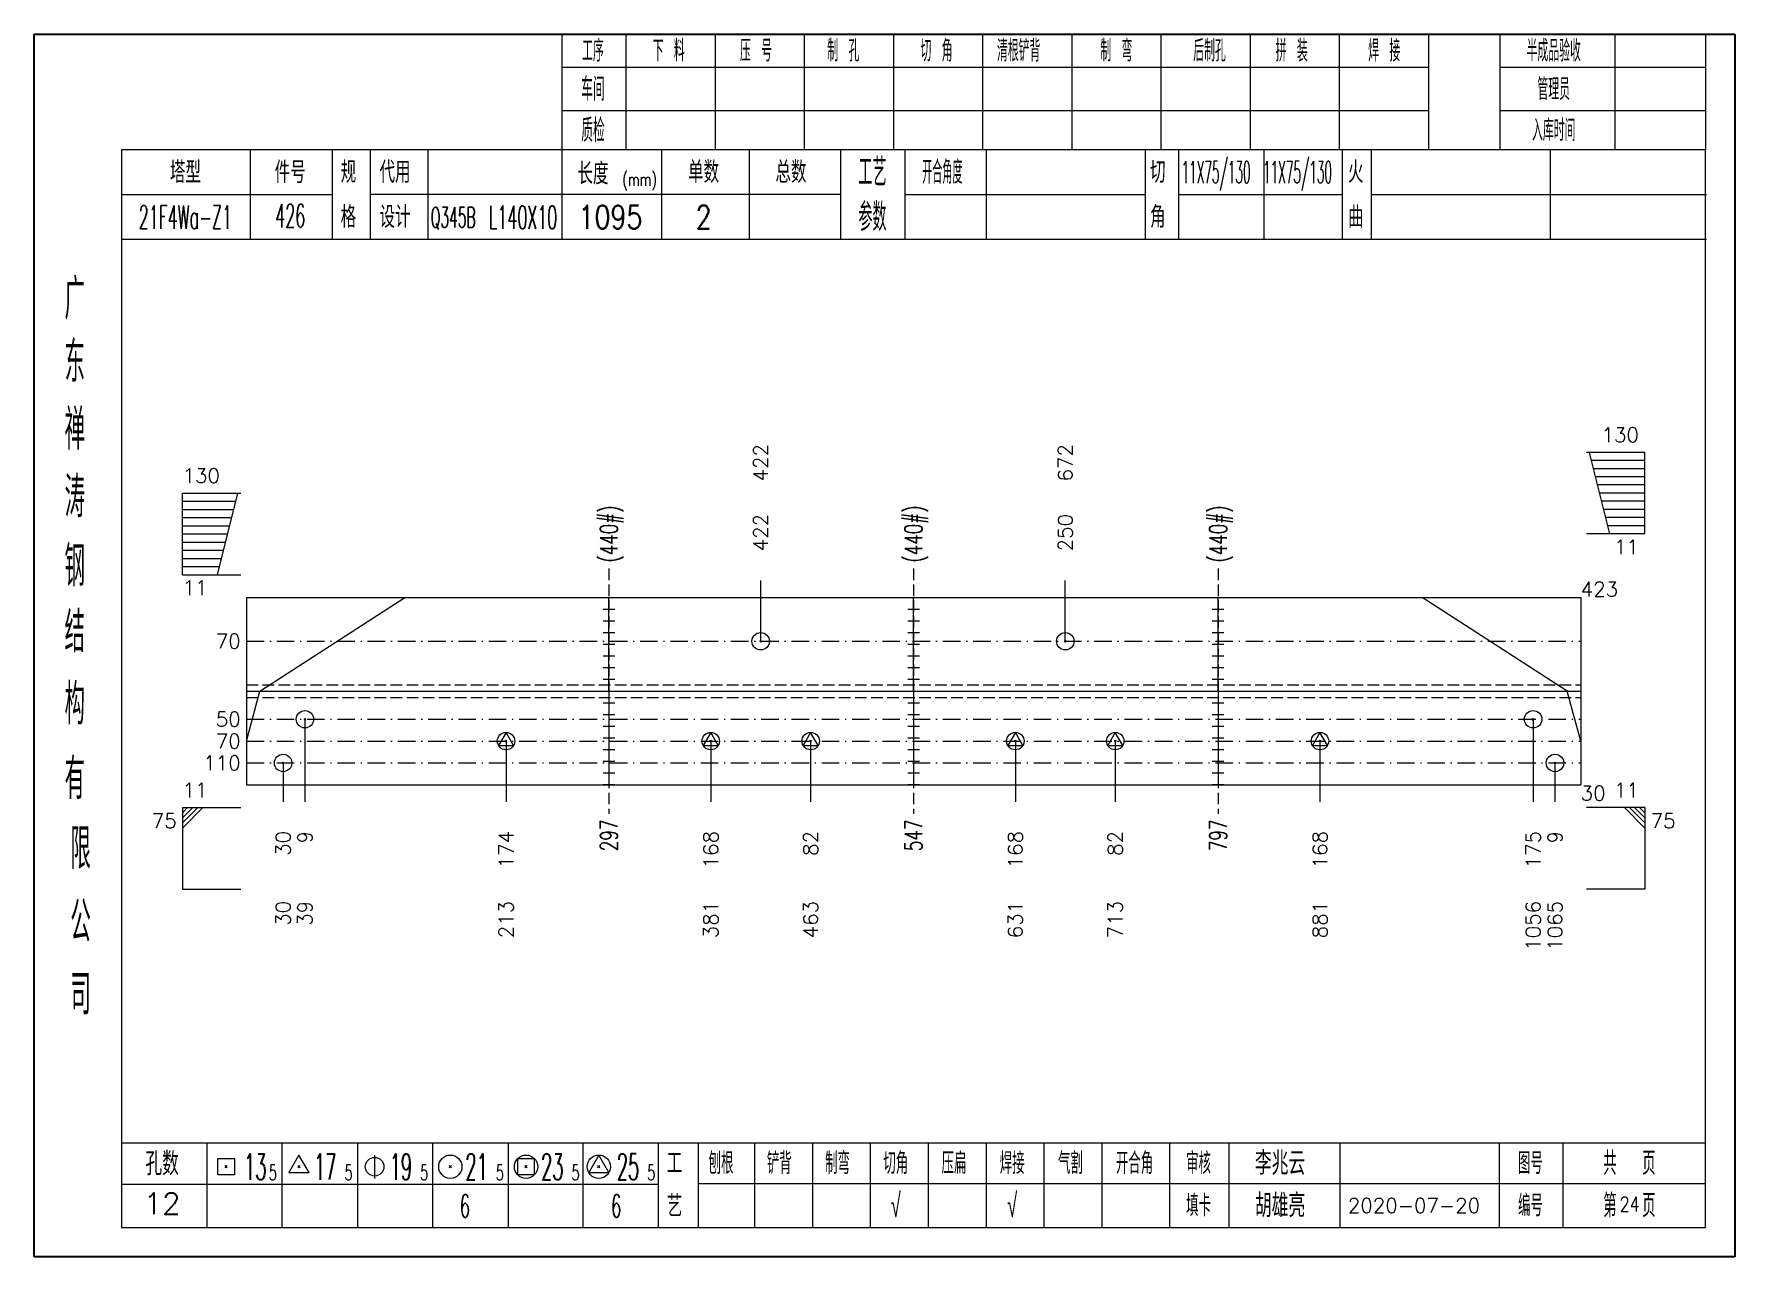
# Model space of a CAD drawing. Extents: x 1310 to 15542, y -76 to 8381.
# Drawn here: x 8695.4 to 8987.5, y 3663.8 to 3873.7 of the extents above; entities that cross this region are included whole.
import ezdxf
from ezdxf.enums import TextEntityAlignment as Align

# ---------------------------------------------------------------- set-up
doc = ezdxf.new("R2010")
doc.units = 0
doc.header["$MEASUREMENT"] = 0
doc.linetypes.add('一点画线', pattern=[5.2, 3, -1, 0.2, -1])
doc.linetypes.add('虚线', pattern=[2.75, 2, -0.75])
doc.layers.get('0').update_dxf_attribs({"linetype": 'CONTINUOUS', "lineweight": 25})
for name, color, linetype, lineweight in [('1', 7, 'CONTINUOUS', 25), ('2', 7, 'CONTINUOUS', 25), ('4', 7, 'CONTINUOUS', 25), ('5', 7, 'CONTINUOUS', 25)]:
    doc.layers.add(name, color=color, linetype=linetype, lineweight=lineweight)
doc.styles.get("Standard").update_dxf_attribs({"font": 'simplex.shx', "width": 0.7, "height": 3, "bigfont": 'gbhzfs.shx'})

msp = doc.modelspace()

# ---------------------------------------------------------------- texts
at = {"color": 7, "linetype": 'Continuous', "lineweight": 13}
for s, p in [('130', (8971.042, 3802.914)), ('11', (8971.042, 3741.914))]:
    msp.add_text(s, height=2.5, dxfattribs=at).set_placement(p, align=Align.BOTTOM_RIGHT)
for s, p in [('422', (8820.216, 3796.914)), ('672', (8872.528, 3796.914))]:
    msp.add_text(s, height=2.5, rotation=90, dxfattribs=at).set_placement(p, align=Align.MIDDLE_LEFT)
for s, p in [('130', (8720.912, 3795.914)), ('11', (8720.912, 3741.914))]:
    msp.add_text(s, height=2.5, dxfattribs=at).set_placement(p, align=Align.BOTTOM_LEFT)
at = {"color": 8, "linetype": 'Continuous', "lineweight": 9}
for s, p in [('422', (8820.216, 3784.914)), ('250', (8872.528, 3784.914))]:
    msp.add_text(s, height=2.5, rotation=90, dxfattribs=at).set_placement(p, align=Align.MIDDLE_LEFT)
at = {"color": 7, "linetype": 'Continuous', "lineweight": 13}
for s, p in [('11', (8971.042, 3786.914)), ('75', (8719.912, 3739.914))]:
    msp.add_text(s, height=2.5, dxfattribs=at).set_placement(p, align=Align.TOP_RIGHT)
for s, p in [('11', (8720.912, 3779.914)), ('75', (8973.042, 3739.914))]:
    msp.add_text(s, height=2.5, dxfattribs=at).set_placement(p, align=Align.TOP_LEFT)
msp.add_text('423', height=2.5, dxfattribs=at).set_placement((8961.042, 3778.414), align=Align.MIDDLE_LEFT)
for s, p in [('70', (8730.912, 3769.486)), ('50', (8730.912, 3756.093)), ('70', (8730.912, 3752.343)), ('110', (8730.912, 3748.593))]:
    msp.add_text(s, height=2.5, dxfattribs=at).set_placement(p, align=Align.MIDDLE_RIGHT)
at = {"layer": '1', "color": 7, "linetype": 'Continuous', "lineweight": 13}
msp.add_text('30', height=2.5, dxfattribs=at).set_placement((8961.042, 3743.414), align=Align.MIDDLE_LEFT)
at = {"layer": '1', "color": 8, "linetype": 'Continuous', "lineweight": 9}
for s, p in [('30', (8738.189, 3736.914)), ('9', (8741.939, 3736.914)), ('174', (8776.482, 3736.914)), ('168', (8811.636, 3736.914)), ('82', (8828.795, 3736.914)), ('168', (8863.949, 3736.914)), ('82', (8881.108, 3736.914)), ('168', (8916.262, 3736.914)), ('175', (8952.881, 3736.914)), ('9', (8956.631, 3736.914))]:
    msp.add_text(s, height=2.5, rotation=90, dxfattribs=at).set_placement(p, align=Align.MIDDLE_RIGHT)
at = {"layer": '1', "color": 7, "linetype": 'Continuous', "lineweight": 13}
for s, p in [('30', (8738.189, 3724.914)), ('39', (8741.939, 3724.914)), ('213', (8776.482, 3724.914)), ('381', (8811.636, 3724.914)), ('463', (8828.795, 3724.914)), ('631', (8863.949, 3724.914)), ('713', (8881.108, 3724.914)), ('881', (8916.262, 3724.914)), ('1056', (8952.881, 3724.914)), ('1065', (8956.631, 3724.914))]:
    msp.add_text(s, height=2.5, rotation=90, dxfattribs=at).set_placement(p, align=Align.MIDDLE_RIGHT)
at = {"layer": '2', "color": 7, "linetype": 'Continuous', "lineweight": 13, "width": 0.7}
for p in [(8794.148, 3782.986), (8846.461, 3782.986), (8898.774, 3782.986)]:
    msp.add_text('(440#)', height=3, rotation=90, dxfattribs=at).set_placement(p, align=Align.MIDDLE_LEFT)
for s, p in [('297', (8794.148, 3738.843)), ('547', (8846.461, 3738.843)), ('797', (8898.774, 3738.843))]:
    msp.add_text(s, height=3, rotation=90, dxfattribs=at).set_placement(p, align=Align.MIDDLE_RIGHT)
at = {"layer": '4', "color": 1, "linetype": 'Continuous', "lineweight": 25}
for s, height, width, p in [('工序', 3.7, 0.7, (8791.412, 3870.871)), ('下 料', 3.7, 0.7, (8804.412, 3870.871)), ('压 号', 3.7, 0.7, (8819.412, 3870.871)), ('制 孔', 3.7, 0.7, (8834.412, 3870.871)), ('切 角', 3.7, 0.7, (8850.412, 3870.871)), ('清根铲背 ', 3.7, 0.7, (8865.412, 3870.871)), (' 制 弯', 3.7, 0.7, (8880.412, 3870.871)), (' 后制孔', 3.7, 0.7, (8896.412, 3870.871)), ('拼 装', 3.7, 0.7, (8911.412, 3870.871)), (' 焊 接', 3.7, 0.7, (8926.412, 3870.871)), ('半成品验收', 3.7, 0.7, (8956.412, 3870.871)), ('车间', 4, 0.7, (8791.412, 3864.271)), ('管理员', 3.7, 0.7, (8956.412, 3864.271)), ('质检', 4, 0.7, (8791.412, 3857.211)), ('入库时间', 3.7, 0.7, (8956.412, 3857.211)), ('(mm)', 2.24, 0.7, (8799.412, 3848.771)), ('工艺', 4.8, 0.7, (8839.412, 3850.031)), ('开合角度', 4, 0.6, (8851.412, 3850.031)), ('11X75/130', 3.8, 0.4, (8898.412, 3850.031)), ('11X75/130', 3.8, 0.4, (8912.412, 3850.031)), ('426', 4, 0.5, (8739.412, 3842.541)), ('参数', 4.8, 0.7, (8839.412, 3842.321)), ('21F4Wa-Z1', 4, 0.5, (8721.412, 3842.291)), ('Q345B', 3.5, 0.5, (8767.412, 3842.271)), ('L140X10', 4, 0.5, (8779.412, 3842.271)), ('1095', 4, 0.8, (8794.412, 3842.321)), ('2', 4, 0.8, (8810.412, 3842.321)), ('广', 6.96, 0.7, (8702.412, 3828.241)), ('东', 6.96, 0.7, (8702.412, 3817.451)), ('禅', 6.96, 0.7, (8702.412, 3805.861)), ('涛', 6.96, 0.7, (8702.412, 3794.261)), ('钢', 6.96, 0.7, (8702.412, 3782.371)), ('结', 6.96, 0.7, (8702.412, 3771.061)), ('构', 6.96, 0.7, (8702.412, 3758.681)), ('有', 6.96, 0.7, (8702.412, 3745.871)), ('限', 6.96, 0.7, (8703.412, 3733.871)), ('公', 6.96, 0.7, (8703.412, 3721.331)), ('司', 6.96, 0.7, (8703.412, 3708.851)), ('13', 4.47, 0.5, (8733.412, 3679.271)), ('17', 4.47, 0.5, (8745.412, 3679.271)), ('19', 4.47, 0.5, (8758.412, 3679.271)), ('21', 4.47, 0.5, (8771.412, 3679.271)), ('23', 4.47, 0.5, (8784.412, 3679.271)), ('25', 4.47, 0.5, (8797.412, 3679.271)), ('刨根', 3.7, 0.8, (8813.412, 3679.871)), ('铲背', 3.7, 0.8, (8823.412, 3679.871)), ('制弯', 3.7, 0.8, (8833.412, 3679.871)), ('切角', 3.7, 0.8, (8843.412, 3679.871)), ('压扁', 3.7, 0.8, (8853.412, 3679.871)), ('焊接', 3.7, 0.8, (8863.412, 3679.871)), ('气割', 3.7, 0.8, (8873.412, 3679.871)), ('开合角', 3.7, 0.8, (8884.412, 3679.871)), ('审核', 3.7, 0.8, (8895.412, 3679.871)), ('图号', 3.7, 0.8, (8952.412, 3679.871)), ('共  页', 4, 0.8, (8969.412, 3679.871)), ('5', 2.68, 0.6, (8736.412, 3678.271)), ('5', 2.68, 0.6, (8749.412, 3678.271)), ('5', 2.68, 0.6, (8762.412, 3678.271)), ('5', 2.68, 0.6, (8775.412, 3678.271)), ('5', 2.68, 0.6, (8788.412, 3678.271)), ('5', 2.68, 0.6, (8801.412, 3678.271)), ('√', 4, 0.6, (8843.412, 3672.601)), ('√', 4, 0.6, (8863.412, 3672.601)), ('第  页', 4, 0.8, (8969.412, 3672.601)), ('6', 4, 0.5, (8769.412, 3672.521)), ('6', 4, 0.5, (8795.412, 3672.521)), ('填卡', 3.7, 0.8, (8895.412, 3672.601)), ('编号', 3.7, 0.8, (8952.412, 3672.601))]:
    msp.add_text(s, height=height, dxfattribs=dict(at, width=width)).set_placement(p, align=Align.MIDDLE_CENTER)
for s, height, p in [('塔型', 3.7, (8721.412, 3850.001)), ('件号', 3.7, (8739.412, 3850.001)), ('规', 3.7, (8749.412, 3850.031)), ('代用', 3.7, (8757.412, 3850.031)), ('长度', 3.7, (8791.412, 3849.771)), ('单数', 3.7, (8810.412, 3850.031)), ('总数', 3.7, (8825.412, 3850.031)), ('切', 3.7, (8888.412, 3850.031)), ('火', 3.7, (8922.412, 3850.031)), ('格', 3.7, (8749.412, 3842.321)), ('设计', 3.7, (8757.412, 3842.321)), ('角', 3.7, (8888.412, 3842.321)), ('曲', 3.7, (8922.412, 3842.321)), ('孔数', 4, (8717.412, 3679.791)), ('工', 3.7, (8805.412, 3679.871)), ('李兆云', 4, (8909.412, 3679.871)), ('胡雄亮', 4, (8909.412, 3672.601)), ('12', 3.7, (8717.412, 3672.961)), ('艺', 3.7, (8805.412, 3672.521)), ('2020-07-20', 2.5, (8932.412, 3672.601))]:
    msp.add_text(s, height=height, dxfattribs=at).set_placement(p, align=Align.MIDDLE_CENTER)
at = {"layer": '4', "color": 6, "linetype": 'Continuous', "lineweight": 25, "width": 0.8}
msp.add_text('24', height=2.5, dxfattribs=at).set_placement((8969.437, 3672.829), align=Align.MIDDLE_CENTER)

# ---------------------------------------------------------------- blocks, each defined once
blk = doc.blocks.new('孔21.5')
at = {"layer": '5', "color": 7, "linetype": 'Continuous', "lineweight": 13}
for p, q in [((-0.1, -0.1), (0.1, 0.1)), ((0.1, -0.1), (-0.1, 0.1))]:
    blk.add_line(p, q, dxfattribs=at)
blk.add_circle((0, 0), 1, dxfattribs=at)
blk = doc.blocks.new('孔25.5')
at = {"layer": '5', "color": 7, "linetype": 'Continuous', "lineweight": 13}
for p, q in [((0, 1), (-0.866, -0.5)), ((-0.1, -0.1), (0.1, 0.1)), ((0.1, -0.1), (-0.1, 0.1)), ((0.866, -0.5), (0, 1)), ((-0.866, -0.5), (0.866, -0.5))]:
    blk.add_line(p, q, dxfattribs=at)
blk.add_circle((0, 0), 1, dxfattribs=at)
blk = doc.blocks.new('CTJGK')
at = {"color": 6, "linetype": 'Continuous'}
for p, q in [((0, 209.97), (292.13, 209.97)), ((0, 0), (0, 209.97)), ((292.13, 209.97), (292.13, 0)), ((292.13, 0), (0, 0))]:
    blk.add_line(p, q, dxfattribs=at)

# ---------------------------------------------------------------- linework, layer by layer
at = {"color": 7, "linetype": 'Continuous', "lineweight": 13}
for p, q in [((8972.042, 3801.914), (8962.042, 3801.914)), ((8966.042, 3787.914), (8962.542, 3801.914)), ((8972.042, 3787.914), (8972.042, 3801.914)), ((8972.042, 3800.514), (8962.892, 3800.514)), ((8972.042, 3799.114), (8963.242, 3799.114)), ((8972.042, 3797.714), (8963.592, 3797.714)), ((8720.912, 3794.914), (8730.912, 3794.914)), ((8720.912, 3780.914), (8720.912, 3794.914)), ((8726.912, 3780.914), (8730.412, 3794.914)), ((8972.042, 3796.314), (8963.942, 3796.314)), ((8972.042, 3794.914), (8964.292, 3794.914)), ((8720.912, 3793.514), (8730.062, 3793.514)), ((8720.912, 3792.114), (8729.712, 3792.114)), ((8972.042, 3793.514), (8964.642, 3793.514)), ((8972.042, 3792.114), (8964.992, 3792.114)), ((8720.912, 3790.714), (8729.362, 3790.714)), ((8720.912, 3789.314), (8729.012, 3789.314)), ((8972.042, 3790.714), (8965.342, 3790.714)), ((8972.042, 3789.314), (8965.692, 3789.314)), ((8720.912, 3787.914), (8728.662, 3787.914)), ((8720.912, 3786.514), (8728.312, 3786.514)), ((8972.042, 3787.914), (8962.042, 3787.914)), ((8720.912, 3785.114), (8727.962, 3785.114)), ((8720.912, 3783.714), (8727.612, 3783.714)), ((8720.912, 3782.314), (8727.262, 3782.314)), ((8720.912, 3780.914), (8730.912, 3780.914)), ((8820.216, 3769.486), (8820.216, 3779.914)), ((8872.528, 3769.486), (8872.528, 3779.914)), ((8734.213, 3760.914), (8759.114, 3776.986)), ((8958.74, 3760.914), (8933.839, 3776.986)), ((8731.912, 3752.304), (8734.213, 3760.914)), ((8961.042, 3752.304), (8958.74, 3760.914)), ((8741.939, 3756.093), (8741.939, 3741.914)), ((8952.881, 3756.093), (8952.881, 3741.914)), ((8776.482, 3752.343), (8776.482, 3741.914)), ((8811.636, 3752.343), (8811.636, 3741.914)), ((8828.795, 3752.343), (8828.795, 3741.914)), ((8863.949, 3752.343), (8863.949, 3741.914)), ((8881.108, 3752.343), (8881.108, 3741.914)), ((8916.262, 3752.343), (8916.262, 3741.914)), ((8738.189, 3748.593), (8738.189, 3741.914)), ((8956.631, 3748.593), (8956.631, 3741.914)), ((8720.912, 3740.914), (8730.912, 3740.914)), ((8720.912, 3740.914), (8720.912, 3726.914)), ((8721.787, 3740.914), (8720.912, 3740.039)), ((8722.662, 3740.914), (8720.912, 3739.164)), ((8723.537, 3740.914), (8720.912, 3738.289)), ((8724.412, 3740.914), (8720.912, 3737.414)), ((8972.042, 3740.914), (8962.042, 3740.914)), ((8968.542, 3740.914), (8972.042, 3737.414)), ((8969.417, 3740.914), (8972.042, 3738.289)), ((8970.292, 3740.914), (8972.042, 3739.164)), ((8971.167, 3740.914), (8972.042, 3740.039)), ((8972.042, 3740.914), (8972.042, 3726.914)), ((8720.912, 3726.914), (8730.912, 3726.914)), ((8972.042, 3726.914), (8962.042, 3726.914))]:
    msp.add_line(p, q, dxfattribs=at)
at = {"color": 7, "linetype": 'Continuous', "lineweight": 18}
for p, q in [((8731.912, 3776.986), (8731.912, 3744.843)), ((8731.912, 3776.986), (8961.042, 3776.986)), ((8961.042, 3776.986), (8961.042, 3744.843)), ((8731.912, 3760.914), (8961.042, 3760.914))]:
    msp.add_line(p, q, dxfattribs=at)
at = {"color": 3, "linetype": '一点画线', "lineweight": 13}
for p, q in [((8731.912, 3769.486), (8961.042, 3769.486)), ((8731.912, 3756.093), (8961.042, 3756.093)), ((8731.912, 3752.343), (8961.042, 3752.343)), ((8731.912, 3748.593), (8961.042, 3748.593))]:
    msp.add_line(p, q, dxfattribs=at)
at = {"color": 1, "linetype": '虚线', "lineweight": 18}
for p, q in [((8731.912, 3761.986), (8961.042, 3761.986)), ((8731.912, 3759.843), (8961.042, 3759.843))]:
    msp.add_line(p, q, dxfattribs=at)
at = {"layer": '1', "color": 7, "linetype": 'Continuous', "lineweight": 18}
msp.add_line((8731.912, 3744.843), (8961.042, 3744.843), dxfattribs=at)
at = {"layer": '2', "color": 216, "linetype": '虚线', "lineweight": 13}
for p, q in [((8794.148, 3781.986), (8794.148, 3739.843)), ((8846.461, 3781.986), (8846.461, 3739.843)), ((8898.774, 3781.986), (8898.774, 3739.843))]:
    msp.add_line(p, q, dxfattribs=at)
at = {"layer": '2', "color": 7, "linetype": 'Continuous', "lineweight": 13}
for p, q in [((8795.148, 3776.914), (8793.148, 3776.914)), ((8795.148, 3774.914), (8793.148, 3774.914)), ((8794.148, 3760.914), (8794.148, 3776.986)), ((8847.461, 3776.914), (8845.461, 3776.914)), ((8847.461, 3774.914), (8845.461, 3774.914)), ((8846.461, 3760.914), (8846.461, 3776.986)), ((8899.774, 3776.914), (8897.774, 3776.914)), ((8899.774, 3774.914), (8897.774, 3774.914)), ((8898.774, 3760.914), (8898.774, 3776.986)), ((8795.148, 3772.914), (8793.148, 3772.914)), ((8847.461, 3772.914), (8845.461, 3772.914)), ((8899.774, 3772.914), (8897.774, 3772.914)), ((8795.148, 3770.914), (8793.148, 3770.914)), ((8795.148, 3768.914), (8793.148, 3768.914)), ((8847.461, 3770.914), (8845.461, 3770.914)), ((8847.461, 3768.914), (8845.461, 3768.914)), ((8899.774, 3770.914), (8897.774, 3770.914)), ((8899.774, 3768.914), (8897.774, 3768.914)), ((8795.148, 3766.914), (8793.148, 3766.914)), ((8847.461, 3766.914), (8845.461, 3766.914)), ((8899.774, 3766.914), (8897.774, 3766.914)), ((8795.148, 3764.914), (8793.148, 3764.914)), ((8795.148, 3762.914), (8793.148, 3762.914)), ((8847.461, 3764.914), (8845.461, 3764.914)), ((8847.461, 3762.914), (8845.461, 3762.914)), ((8899.774, 3764.914), (8897.774, 3764.914)), ((8899.774, 3762.914), (8897.774, 3762.914)), ((8794.148, 3760.914), (8794.148, 3744.843)), ((8846.461, 3760.914), (8846.461, 3744.843)), ((8898.774, 3760.914), (8898.774, 3744.843)), ((8793.148, 3758.914), (8795.148, 3758.914)), ((8793.148, 3756.914), (8795.148, 3756.914)), ((8845.461, 3758.914), (8847.461, 3758.914)), ((8845.461, 3756.914), (8847.461, 3756.914)), ((8897.774, 3758.914), (8899.774, 3758.914)), ((8897.774, 3756.914), (8899.774, 3756.914)), ((8793.148, 3754.914), (8795.148, 3754.914)), ((8845.461, 3754.914), (8847.461, 3754.914)), ((8897.774, 3754.914), (8899.774, 3754.914)), ((8793.148, 3752.914), (8795.148, 3752.914)), ((8845.461, 3752.914), (8847.461, 3752.914)), ((8897.774, 3752.914), (8899.774, 3752.914)), ((8793.148, 3750.914), (8795.148, 3750.914)), ((8793.148, 3748.914), (8795.148, 3748.914)), ((8845.461, 3750.914), (8847.461, 3750.914)), ((8845.461, 3748.914), (8847.461, 3748.914)), ((8897.774, 3750.914), (8899.774, 3750.914)), ((8897.774, 3748.914), (8899.774, 3748.914)), ((8793.148, 3746.914), (8795.148, 3746.914)), ((8845.461, 3746.914), (8847.461, 3746.914)), ((8897.774, 3746.914), (8899.774, 3746.914)), ((8793.148, 3744.914), (8795.148, 3744.914)), ((8845.461, 3744.914), (8847.461, 3744.914)), ((8897.774, 3744.914), (8899.774, 3744.914))]:
    msp.add_line(p, q, dxfattribs=at)
at = {"layer": '4', "color": 1, "linetype": 'Continuous', "lineweight": 18}
for p, q in [((8695.412, 3873.741), (8695.412, 3663.771)), ((8987.542, 3873.741), (8695.412, 3873.741)), ((8786.042, 3873.741), (8786.042, 3853.901)), ((8797.072, 3873.741), (8797.072, 3853.881)), ((8812.382, 3873.741), (8812.382, 3853.881)), ((8827.702, 3873.741), (8827.702, 3853.881)), ((8843.012, 3873.741), (8843.012, 3853.881)), ((8858.322, 3873.741), (8858.322, 3853.881)), ((8873.632, 3873.741), (8873.632, 3853.881)), ((8888.952, 3873.741), (8888.952, 3853.881)), ((8904.262, 3873.741), (8904.262, 3853.881)), ((8919.572, 3873.741), (8919.572, 3853.881)), ((8934.882, 3873.741), (8934.882, 3853.901)), ((8934.882, 3873.741), (8934.882, 3853.881)), ((8947.162, 3873.741), (8947.162, 3853.881)), ((8966.912, 3873.741), (8966.912, 3853.881)), ((8982.492, 3873.741), (8982.492, 3853.881)), ((8987.542, 3843.941), (8987.542, 3873.741)), ((8934.882, 3868.011), (8786.042, 3868.011)), ((8982.492, 3868.011), (8947.162, 3868.011)), ((8934.882, 3860.531), (8786.042, 3860.531)), ((8982.492, 3860.531), (8947.162, 3860.531)), ((8710.422, 3853.881), (8710.422, 3668.821)), ((8982.492, 3853.881), (8710.422, 3853.881)), ((8732.542, 3853.891), (8732.542, 3838.471)), ((8746.692, 3838.471), (8746.692, 3853.881)), ((8753.192, 3838.471), (8753.192, 3853.881)), ((8763.062, 3853.881), (8763.062, 3838.471)), ((8786.042, 3853.901), (8786.042, 3838.471)), ((8803.162, 3853.881), (8803.162, 3838.471)), ((8818.212, 3853.881), (8818.212, 3838.471)), ((8833.912, 3853.881), (8833.912, 3838.471)), ((8844.972, 3853.881), (8844.972, 3838.471)), ((8858.922, 3853.881), (8858.922, 3838.471)), ((8886.222, 3853.881), (8886.222, 3838.471)), ((8891.982, 3853.881), (8891.982, 3838.471)), ((8906.602, 3853.881), (8906.602, 3838.471)), ((8920.062, 3853.881), (8920.062, 3838.471)), ((8925.052, 3853.881), (8925.052, 3838.471)), ((8955.792, 3853.881), (8955.792, 3838.471)), ((8982.492, 3668.821), (8982.492, 3853.881)), ((8746.692, 3846.121), (8710.422, 3846.121)), ((8833.912, 3846.171), (8753.192, 3846.171)), ((8844.972, 3846.171), (8886.222, 3846.171)), ((8891.982, 3846.171), (8920.062, 3846.171)), ((8925.052, 3846.171), (8982.672, 3846.171)), ((8987.542, 3663.771), (8987.542, 3843.941)), ((8982.672, 3838.471), (8710.422, 3838.471)), ((8710.422, 3683.351), (8982.492, 3683.351)), ((8725.112, 3683.351), (8725.112, 3668.821)), ((8738.042, 3668.821), (8738.042, 3683.351)), ((8750.972, 3683.351), (8750.972, 3668.821)), ((8763.892, 3668.821), (8763.892, 3683.351)), ((8776.822, 3683.351), (8776.822, 3668.821)), ((8789.752, 3668.821), (8789.752, 3683.351)), ((8802.672, 3668.821), (8802.672, 3683.351)), ((8809.542, 3668.821), (8809.542, 3683.351)), ((8819.202, 3668.821), (8819.202, 3683.351)), ((8829.142, 3668.821), (8829.142, 3683.351)), ((8839.082, 3668.821), (8839.082, 3683.351)), ((8849.032, 3668.821), (8849.032, 3683.351)), ((8858.972, 3668.821), (8858.972, 3683.351)), ((8868.912, 3668.821), (8868.912, 3683.351)), ((8878.862, 3668.821), (8878.862, 3683.351)), ((8890.502, 3668.821), (8890.502, 3683.351)), ((8900.652, 3668.821), (8900.652, 3683.351)), ((8919.712, 3668.821), (8919.712, 3683.351)), ((8947.092, 3668.821), (8947.092, 3683.351)), ((8958.052, 3668.821), (8958.052, 3683.351)), ((8802.672, 3676.221), (8710.422, 3676.221)), ((8809.502, 3676.381), (8982.492, 3676.381)), ((8710.422, 3668.821), (8982.492, 3668.821)), ((8695.412, 3663.771), (8987.542, 3663.771))]:
    msp.add_line(p, q, dxfattribs=at)
at = {"layer": '4', "color": 7, "linetype": 'Continuous', "lineweight": 13}
for p, q in [((8740.912, 3681.271), (8739.18, 3678.271)), ((8742.644, 3678.271), (8740.912, 3681.271)), ((8753.912, 3681.271), (8753.912, 3677.271)), ((8792.412, 3681.271), (8790.68, 3678.271)), ((8794.144, 3678.271), (8792.412, 3681.271)), ((8726.998, 3677.857), (8726.998, 3680.685)), ((8726.998, 3680.685), (8729.826, 3680.685)), ((8728.212, 3679.071), (8728.612, 3679.471)), ((8728.612, 3679.071), (8728.212, 3679.471)), ((8729.826, 3680.685), (8729.826, 3677.857)), ((8739.18, 3678.271), (8742.644, 3678.271)), ((8740.712, 3679.071), (8741.112, 3679.471)), ((8741.112, 3679.071), (8740.712, 3679.471)), ((8766.712, 3679.071), (8767.112, 3679.471)), ((8767.112, 3679.071), (8766.712, 3679.471)), ((8778.498, 3677.857), (8778.498, 3680.685)), ((8778.498, 3680.685), (8781.326, 3680.685)), ((8779.712, 3679.071), (8780.112, 3679.471)), ((8780.112, 3679.071), (8779.712, 3679.471)), ((8781.326, 3680.685), (8781.326, 3677.857)), ((8790.68, 3678.271), (8794.144, 3678.271)), ((8792.212, 3679.071), (8792.612, 3679.471)), ((8792.612, 3679.071), (8792.212, 3679.471)), ((8729.826, 3677.857), (8726.998, 3677.857)), ((8781.326, 3677.857), (8778.498, 3677.857))]:
    msp.add_line(p, q, dxfattribs=at)
for centre, radius in [((8753.912, 3679.271), 1.6), ((8766.912, 3679.271), 2), ((8779.912, 3679.271), 2), ((8792.412, 3679.271), 2)]:
    msp.add_circle(centre, radius, dxfattribs=at)

# ---------------------------------------------------------------- block references
at = {"color": 0, "linetype": 'Continuous'}
msp.add_blockref('CTJGK', (8695.412, 3663.771), dxfattribs=at)
at = {"color": 8, "linetype": 'Continuous', "lineweight": 9, "xscale": 1.5, "yscale": 1.5, "zscale": 1.5}
for p in [(8820.216, 3769.486), (8872.528, 3769.486)]:
    msp.add_blockref('孔21.5', p, dxfattribs=at)
at = {"layer": '1', "color": 8, "linetype": 'Continuous', "lineweight": 9, "xscale": 1.5, "yscale": 1.5, "zscale": 1.5}
for name, p in [('孔21.5', (8741.939, 3756.093)), ('孔21.5', (8952.881, 3756.093)), ('孔25.5', (8776.482, 3752.343)), ('孔25.5', (8811.636, 3752.343)), ('孔25.5', (8828.795, 3752.343)), ('孔25.5', (8863.949, 3752.343)), ('孔25.5', (8881.108, 3752.343)), ('孔25.5', (8916.262, 3752.343)), ('孔21.5', (8738.189, 3748.593)), ('孔21.5', (8956.631, 3748.593))]:
    msp.add_blockref(name, p, dxfattribs=at)

msp.set_redraw_order([(e.dxf.handle, doc.entitydb.next_handle()) for e in msp.query("TEXT MTEXT ATTDEF DIMENSION ARC_DIMENSION")])  # texts and dimensions are drawn at this point

doc.saveas('drawing.dxf')
